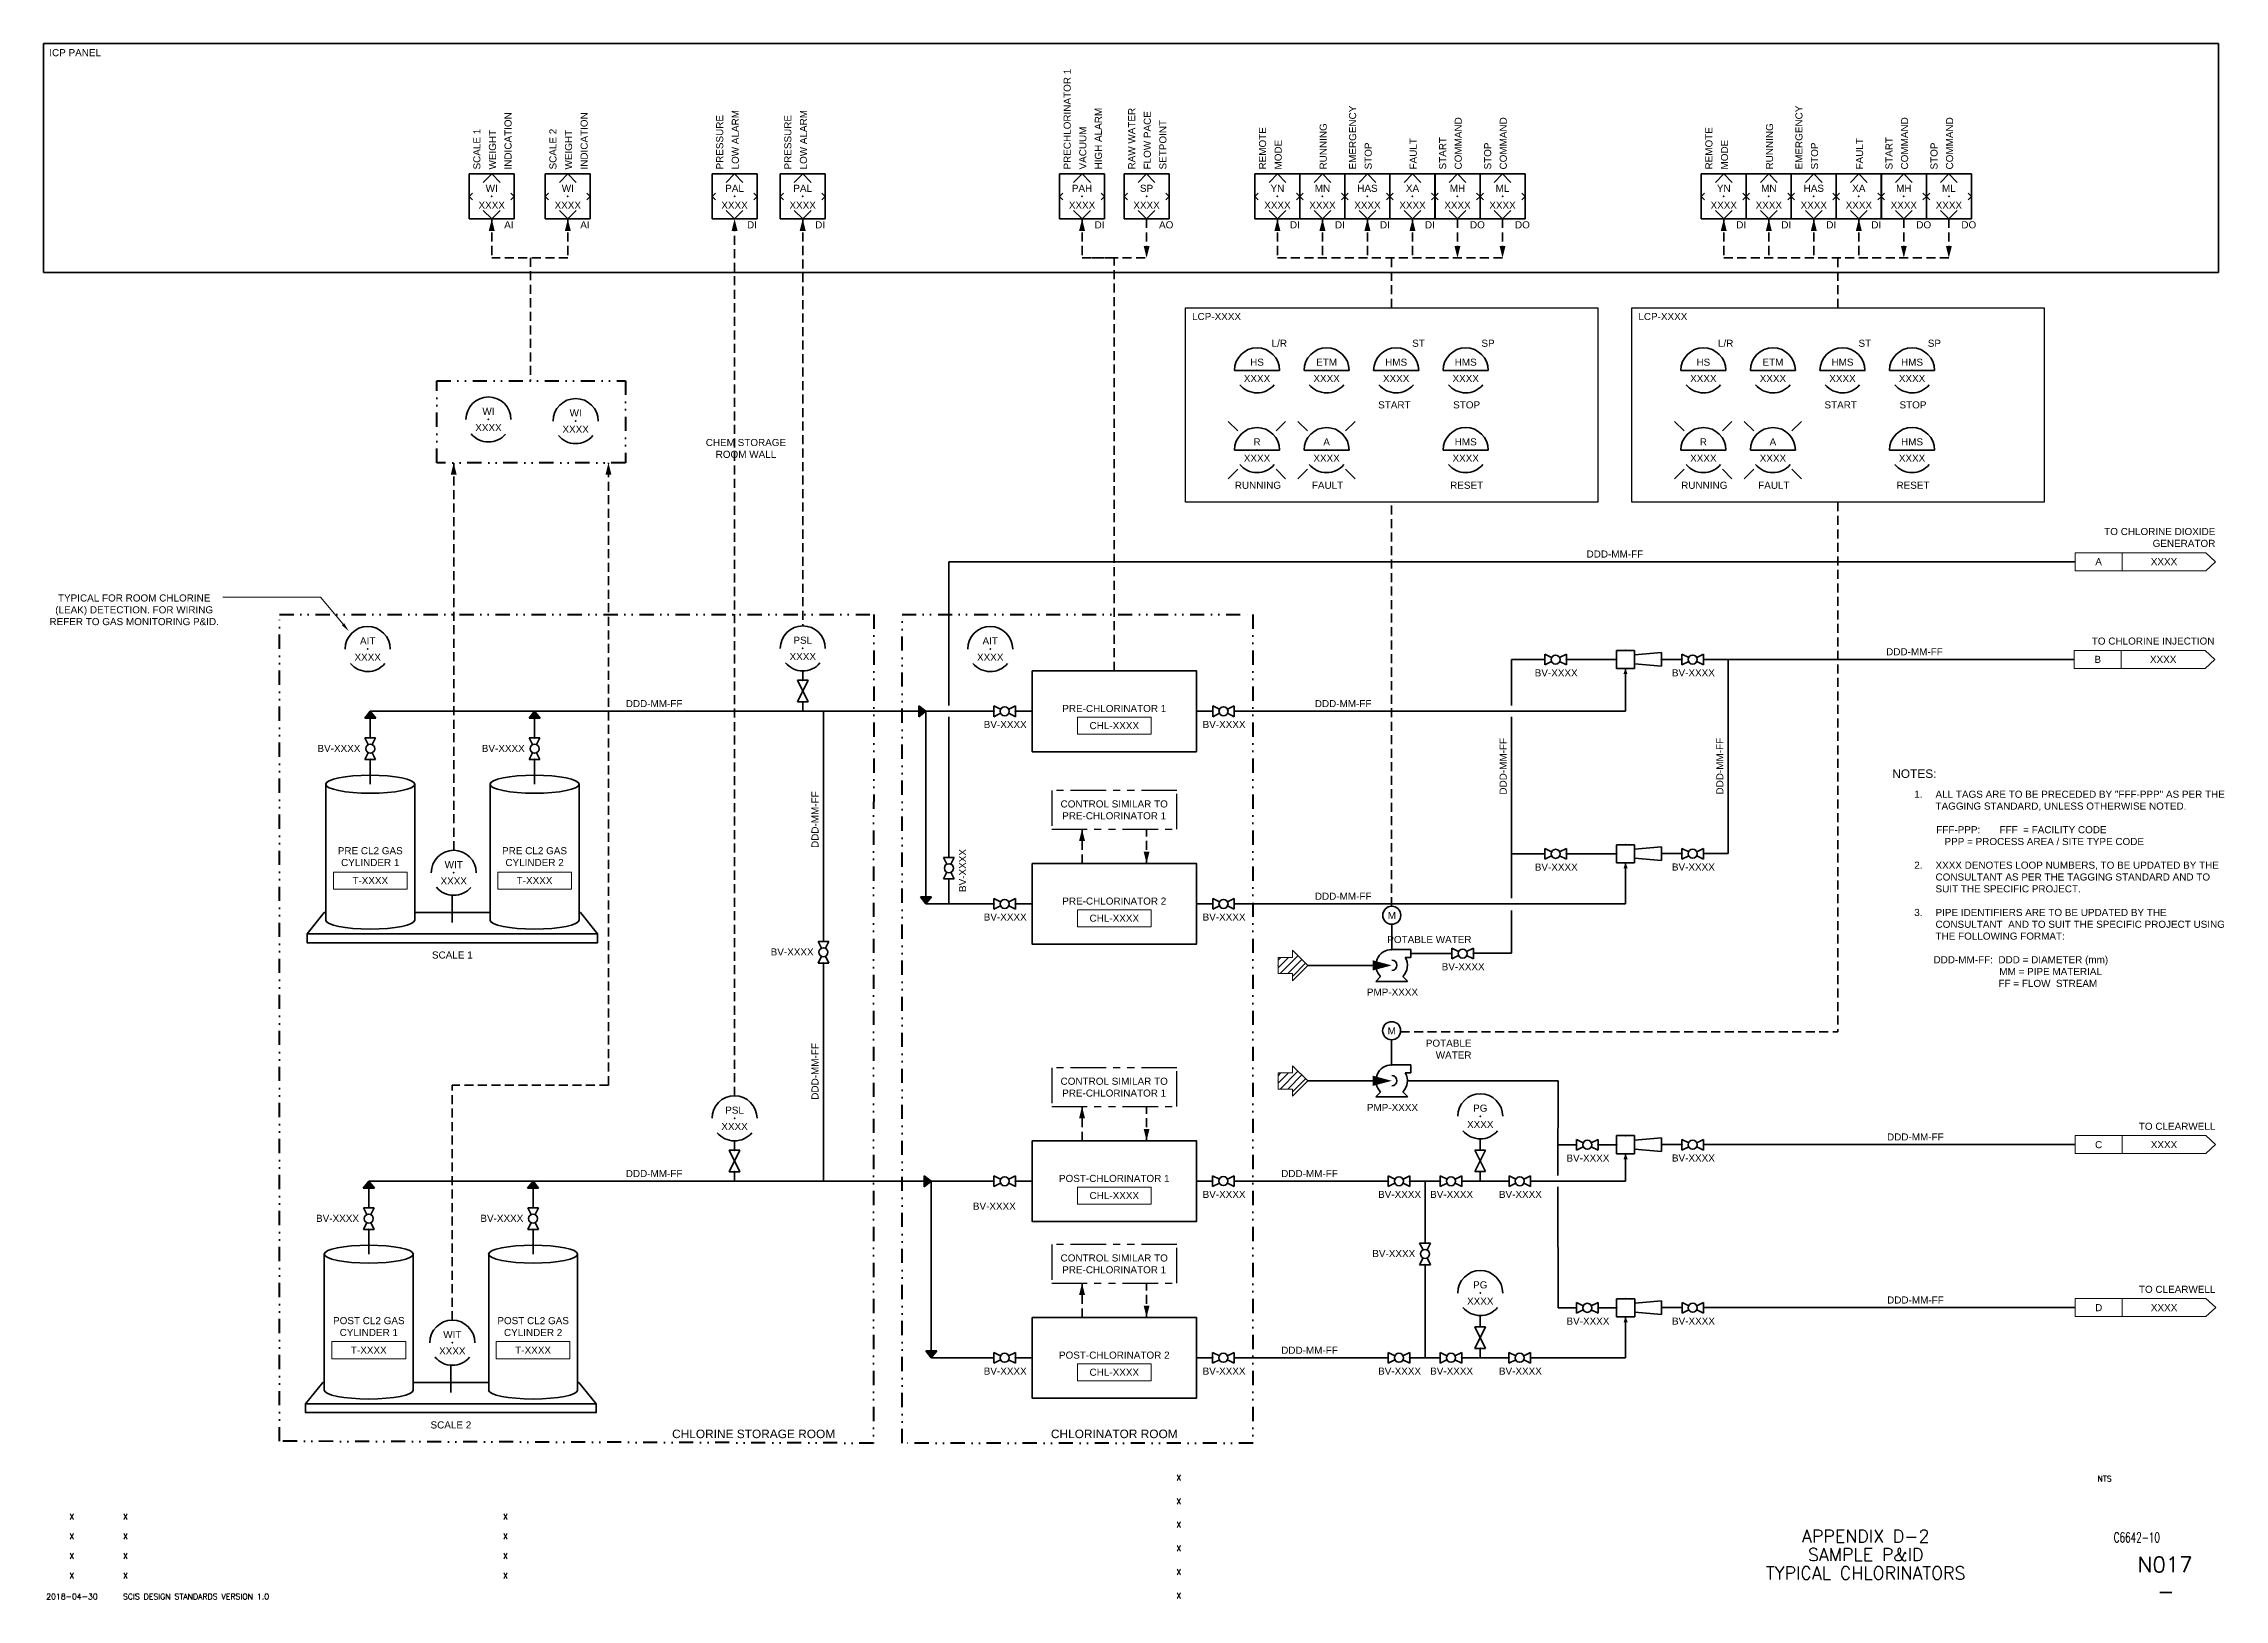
# Paper-space layout '07-Typical Chlorinators - A1 Sheet' of a CAD drawing. Extents: x 49 to 818, y 22 to 571.
import ezdxf
from ezdxf.enums import TextEntityAlignment as Align

# ---------------------------------------------------------------- set-up
doc = ezdxf.new("R2010")
doc.units = 0
for name, pattern in [('DIVIDE', [1.25, 0.5, -0.25, 0, -0.25, 0, -0.25]), ('HIDDEN2', [4.7625, 3.175, -1.5875]), ('PHANTOM2', [1.25, 0.625, -0.125, 0.125, -0.125, 0.125, -0.125])]:
    doc.linetypes.add(name, pattern=pattern)
doc.layers.add('BOR-A1', color=7, linetype='Continuous')
for name, color, linetype, lineweight in [('D-EQPM', 4, 'Continuous', 35), ('D-EQPM-EXIT', 252, 'Continuous', 35), ('D-MINOR', 4, 'Continuous', 35), ('D-VALV', 4, 'Continuous', 35), ('G-ANNO-SYMB', 1, 'Continuous', 13), ('N-ANNO-TEXT', 3, 'Continuous', 18), ('N-CONT-PANL', 3, 'Continuous', 25), ('N-DBOX', 5, 'DIVIDE', 50), ('N-INST', 4, 'Continuous', 35), ('N-SGNL-ELEC', 4, 'HIDDEN2', 35), ('N-VNDR', 3, 'PHANTOM2', 25)]:
    doc.layers.add(name, color=color, linetype=linetype, lineweight=lineweight)
doc.styles.add('_CGS_2-5_NOTES', font='arial.ttf', dxfattribs={"height": 2.5})
doc.styles.add('_CGS_2-5_SYMBOL', font='arial.ttf', dxfattribs={"height": 2.5})
doc.styles.add('STD2-0', font='simplex.shx', dxfattribs={"height": 2})
doc.styles.add('STD3-5', font='simplex.shx', dxfattribs={"height": 3.5})
doc.styles.add('STD4-5', font='simplex.shx', dxfattribs={"height": 4.5})
doc.styles.add('STD5-5', font='SIMPLEX')

psp = doc.layouts.new('07-Typical Chlorinators - A1 Sheet')

# ---------------------------------------------------------------- texts
at = {"layer": 'N-ANNO-TEXT', "color": 4, "style": '_CGS_2-5_NOTES'}
for s, p in [('CHL-XXXX', (426.59, 329.28)), ('T-XXXX', (164.18, 274.66)), ('T-XXXX', (222.13, 274.66)), ('CHL-XXXX', (426.59, 261.38)), ('CHL-XXXX', (426.59, 163.6)), ('T-XXXX', (163.68, 109.08)), ('T-XXXX', (221.63, 109.08)), ('CHL-XXXX', (426.59, 101.3))]:
    psp.add_text(s, height=2.5, dxfattribs=at).set_placement(p, align=Align.CENTER)
at = {"layer": 'N-ANNO-TEXT', "style": '_CGS_2-5_NOTES'}
for s, insert, char_height, width, attachment_point in [('ICP PANEL', (50.99, 569.04), 2.5, 103.4701, 1), ('LCP-XXXX', (454.01, 476.02), 2.5, 58.28, 1), ('LCP-XXXX', (611.41, 476.02), 2.5, 58.28, 1), ('DDD-MM-FF', (593.14, 392.27), 2.5, 42.0547, 1), ('DDD-MM-FF', (698.8, 357.82), 2.5, 42.0547, 1), ('BV-XXXX', (582.43, 350.37), 2.5, 42.0547, 2), ('BV-XXXX', (630.81, 350.4), 2.5, 42.0547, 2), ('DDD-MM-FF', (254.3, 339.53), 2.5, 42.0547, 1), ('DDD-MM-FF', (497.3, 339.53), 2.5, 42.0547, 1), ('BV-XXXX', (388.12, 332.18), 2.5, 42.0547, 2), ('PRE-CHLORINATOR 1', (426.58, 335.28), 2.5, 47.9013, 8), ('BV-XXXX', (465.3, 332.18), 2.5, 42.0547, 2), ('BV-XXXX', (153.14, 323.74), 2.5, 42.0547, 2), ('BV-XXXX', (211.1, 323.74), 2.5, 42.0547, 2), ('NOTES:', (700.95, 315.08), 3, 58.28, 1), ('CONTROL SIMILAR TO PRE-CHLORINATOR 1', (426.55, 304.16), 2.5, 42.8168, 2), ('\\pi-7.5,l7.5,t7.5;1.^IALL TAGS ARE TO BE PRECEDED BY "FFF-PPP" AS PER THE TAGGING STANDARD, UNLESS OTHERWISE NOTED.\\P\\pi0,l0,tz;\\P        FFF-PPP:       FFF  = FACILITY CODE^I^I^I^I^I                     PPP = PROCESS AREA / SITE TYPE CODE \\P\\P\\pi-7.5,l7.5,t7.5;2.^IXXXX DENOTES LOOP NUMBERS, TO BE UPDATED BY THE CONSULTANT AS PER THE TAGGING STANDARD AND TO SUIT THE SPECIFIC PROJECT.\\P\\pi0,l0,tz;\\P\\pi-7.5,l7.5,t7.5;3.^IPIPE IDENTIFIERS ARE TO BE UPDATED BY THE CONSULTANT  AND TO SUIT THE SPECIFIC PROJECT USING THE FOLLOWING FORMAT:\\P\\pi0,l0,tz;\\P       DDD-MM-FF:  DDD = DIAMETER (mm)\\P^I^I^IMM = PIPE MATERIAL\\P^I^I          FF = FLOW  STREAM  ', (708.71, 307.58), 2.5, 109.7185, 1), ('BV-XXXX', (582.45, 281.89), 2.5, 42.0547, 2), ('BV-XXXX', (630.81, 281.92), 2.5, 42.0547, 2), ('PRE-CHLORINATOR 2', (426.58, 267.38), 2.5, 47.9013, 8), ('DDD-MM-FF', (497.32, 271.62), 2.5, 42.0547, 1), ('BV-XXXX', (388.12, 264.28), 2.5, 42.0547, 2), ('BV-XXXX', (465.3, 264.28), 2.5, 42.0547, 2), ('SCALE 1', (193.13, 249.63), 2.5, 31.3759, 5), ('BV-XXXX', (312.98, 251.98), 2.5, 42.0547, 2), ('BV-XXXX', (549.63, 246.76), 2.5, 42.0547, 2), ('PMP-XXXX', (524.69, 237.82), 2.5, 42.0547, 2), ('CONTROL SIMILAR TO PRE-CHLORINATOR 1', (426.55, 206.39), 2.5, 42.8168, 2), ('PMP-XXXX', (524.69, 197.13), 2.5, 42.0547, 2), ('DDD-MM-FF', (699.11, 186.75), 2.5, 42.0547, 1), ('BV-XXXX', (593.63, 179.3), 2.5, 42.0547, 2), ('BV-XXXX', (630.81, 179.32), 2.5, 42.0547, 2), ('DDD-MM-FF', (254.3, 173.85), 2.5, 42.0547, 1), ('POST-CHLORINATOR 1', (426.58, 169.6), 2.5, 47.9013, 8), ('DDD-MM-FF', (485.45, 173.85), 2.5, 42.0547, 1), ('BV-XXXX', (384.28, 162.34), 2.5, 42.0547, 2), ('BV-XXXX', (465.3, 166.5), 2.5, 42.0547, 2), ('BV-XXXX', (527.2, 166.5), 2.5, 42.0547, 2), ('BV-XXXX', (545.55, 166.5), 2.5, 42.0547, 2), ('BV-XXXX', (569.8, 166.5), 2.5, 42.0547, 2), ('BV-XXXX', (152.64, 158.06), 2.5, 42.0547, 2), ('BV-XXXX', (210.6, 158.06), 2.5, 42.0547, 2), ('CONTROL SIMILAR TO PRE-CHLORINATOR 1', (426.55, 144.09), 2.5, 42.8168, 2), ('BV-XXXX', (525.14, 145.63), 2.5, 42.0547, 2), ('DDD-MM-FF', (699.14, 129.27), 2.5, 42.0547, 1), ('BV-XXXX', (593.63, 121.82), 2.5, 42.0547, 2), ('BV-XXXX', (630.84, 121.84), 2.5, 42.0547, 2), ('POST-CHLORINATOR 2', (426.58, 107.3), 2.5, 47.9013, 8), ('DDD-MM-FF', (485.45, 111.55), 2.5, 42.0547, 1), ('BV-XXXX', (388.12, 104.2), 2.5, 42.0547, 2), ('BV-XXXX', (465.3, 104.2), 2.5, 42.0547, 2), ('BV-XXXX', (527.2, 104.2), 2.5, 42.0547, 2), ('BV-XXXX', (545.55, 104.2), 2.5, 42.0547, 2), ('BV-XXXX', (569.8, 104.2), 2.5, 42.0547, 2), ('SCALE 2', (192.63, 83.95), 2.5, 31.3759, 5)]:
    psp.add_mtext(s, dxfattribs=dict(at, insert=insert, char_height=char_height, width=width, attachment_point=attachment_point))
at = {"layer": 'N-ANNO-TEXT', "char_height": 2.5, "attachment_point": 5, "line_spacing_factor": 0.9, "style": '_CGS_2-5_NOTES'}
for s, insert in [('L/R\\P ', (484.79, 463.44)), ('ST\\P ', (533.86, 463.44)), ('SP\\P ', (558.39, 463.44)), ('L/R\\P ', (642.2, 463.44)), ('ST\\P ', (691.27, 463.44)), ('SP\\P ', (715.8, 463.44)), ('START\\P ', (525.37, 441.72)), ('STOP\\P ', (550.85, 441.72)), ('START\\P ', (682.77, 441.72)), ('STOP\\P ', (708.26, 441.72)), ('RUNNING ', (477.25, 415.25)), ('FAULT', (501.79, 415.25)), ('RESET ', (550.85, 415.25)), ('RUNNING ', (634.66, 415.25)), ('FAULT', (659.19, 415.25)), ('RESET ', (708.26, 415.25))]:
    psp.add_mtext(s, dxfattribs=dict(at, insert=insert))
at = {"layer": 'N-ANNO-TEXT', "ltscale": 0.75, "style": '_CGS_2-5_NOTES'}
for s, insert, char_height, width, attachment_point in [('CHEM STORAGE\\PROOM WALL', (296.68, 424.89), 2.5, 79.6106, 8), ('TO CHLORINE DIOXIDE\\PGENERATOR', (814.89, 393.5), 2.5, 41.5419, 9), ('TYPICAL FOR ROOM CHLORINE\\P(LEAK) DETECTION. FOR WIRING REFER TO GAS MONITORING P&ID.', (80.93, 365.91), 2.5, 59.6501, 8), ('TO CHLORINE INJECTION', (814.58, 359.05), 2.5, 58.618, 9), ('TO CLEARWELL', (814.89, 187.98), 2.5, 58.618, 9), ('TO CLEARWELL', (814.92, 130.5), 2.5, 58.618, 9), ('CHLORINE STORAGE ROOM', (299.39, 79.27), 3, 79.6106, 8), ('CHLORINATOR ROOM', (426.59, 79.27), 3, 66.2321, 8)]:
    psp.add_mtext(s, dxfattribs=dict(at, insert=insert, char_height=char_height, width=width, attachment_point=attachment_point))
at = {"layer": 'N-ANNO-TEXT', "char_height": 2.5, "width": 42.0547, "rotation": 90, "style": '_CGS_2-5_NOTES'}
for s, insert, attachment_point in [('DDD-MM-FF', (562.45, 326.18), 3), ('DDD-MM-FF', (638.88, 326.21), 3), ('DDD-MM-FF', (319.78, 307.36), 3), ('BV-XXXX', (371.83, 279.43), 2), ('DDD-MM-FF', (319.78, 218.6), 3)]:
    psp.add_mtext(s, dxfattribs=dict(at, insert=insert, attachment_point=attachment_point))
at = {"layer": 'N-ANNO-TEXT', "ltscale": 20, "char_height": 2.5, "style": '_CGS_2-5_NOTES'}
for s, insert, width, attachment_point in [('PRE CL2 GAS\\PCYLINDER 1', (164.18, 284.32), 31.3759, 5), ('PRE CL2 GAS\\PCYLINDER 2', (222.13, 284.32), 31.3759, 5), ('POTABLE WATER', (552.56, 253.83), 68.4474, 9), ('POTABLE\\PWATER', (552.56, 213.14), 68.4474, 9), ('POST CL2 GAS\\PCYLINDER 1', (163.68, 118.64), 31.3759, 5), ('POST CL2 GAS\\PCYLINDER 2', (221.63, 118.64), 31.3759, 5)]:
    psp.add_mtext(s, dxfattribs=dict(at, insert=insert, width=width, attachment_point=attachment_point))

# ---------------------------------------------------------------- blocks, each defined once
blk = doc.blocks.new('CGS A1 TITLE ATT')
at = {"layer": 'BOR-A1', "color": 1}
for tag, p, height, style in [('DATE', (448.47, 64.4), 2, 'STD2-0'), ('DRAWN', (448.47, 56.08), 2, 'STD2-0'), ('DESIGNER', (448.47, 47.76), 2, 'STD2-0'), ('CHECKED', (448.47, 39.44), 2, 'STD2-0'), ('FILE', (783.85, 42.55), 3.5, 'STD3-5'), ('ENGINEER', (448.47, 31.12), 2, 'STD2-0'), ('AD909', (787.49, 32), 5.5, 'STD5-5'), ('APPROVED', (448.47, 22.72), 2, 'STD2-0')]:
    blk.add_attdef(tag, p, '', height=height, dxfattribs=dict(at, style=style))
at = {"layer": 'BOR-A1', "color": 1, "style": 'STD2-0', "flags": 4}
blk.add_attdef('SCALE', (773.37, 64), '', height=2, dxfattribs=at)
at = {"layer": 'BOR-A1', "color": 1, "style": 'STD4-5'}
for tag, p in [('TITLE-1', (691.59, 44.75)), ('TITLE-2', (691.59, 38.25)), ('TITLE-3', (691.59, 31.75)), ('TITLE-4', (691.59, 25.25))]:
    blk.add_attdef(tag, text='', height=4.5, dxfattribs=at).set_placement(p, align=Align.MIDDLE_CENTER)
at = {"layer": 'BOR-A1', "color": 1, "style": 'STD5-5'}
blk.add_attdef('999', text='', height=5.5, dxfattribs=at).set_placement((800.49, 22.5), align=Align.RIGHT)
blk = doc.blocks.new('_N_INST_FIELD_OP ACCESS')
for start, end in [(0, 180), (219.69949, 319.76065)]:
    blk.add_arc((0, 0), 7.94, start, end)
blk.add_point((0, 0))
at = {"style": '_CGS_2-5_SYMBOL'}
blk.add_attdef('ABB', (4.41, 8.76), '', height=2.5, dxfattribs=at)
for tag, p in [('TAG', (0, 1.63)), ('NO', (0, -4.12))]:
    blk.add_attdef(tag, text='', height=2.5, dxfattribs=at).set_placement(p, align=Align.CENTER)
blk = doc.blocks.new('REFa')
for p, q in [((29.5148, 3.175), (0, 3.175)), ((0, -3.175), (0, 3.175)), ((32.9692, 0), (29.5148, 3.175)), ((29.5148, -3.175), (32.9692, 0)), ((0, -3.175), (29.5148, -3.175))]:
    blk.add_line(p, q)
at = {"style": '_CGS_2-5_SYMBOL'}
blk.add_attdef('A', text='', height=2.5, dxfattribs=at).set_placement((14.7574, 0), align=Align.MIDDLE_CENTER)
blk = doc.blocks.new('REFb')
for p, q in [((0, 3.175), (0, -3.175)), ((0, 3.175), (16.6116, 3.175)), ((16.6116, -3.175), (16.6116, 3.175)), ((16.6116, -3.175), (0, -3.175))]:
    blk.add_line(p, q)
at = {"style": '_CGS_2-5_SYMBOL'}
blk.add_attdef('A', text='', height=2.5, dxfattribs=at).set_placement((8.3058, 0), align=Align.MIDDLE_CENTER)
blk = doc.blocks.new('_D_EJECTOR')
for p, q in [((0, 3.175), (0, -3.175)), ((0, 3.175), (6.3754, 3.175)), ((6.3754, 3.175), (6.3754, 1.6002)), ((6.3754, 1.6002), (15.875, 2.4384)), ((6.3754, 1.6002), (6.3754, -1.5748)), ((15.875, -2.3876), (15.875, 2.4384)), ((0, -3.175), (6.3754, -3.175)), ((3.1877, -3.175), (3.1877, -6.841)), ((6.3754, -3.175), (6.3754, -1.5748)), ((6.3754, -1.5748), (15.875, -2.3876))]:
    blk.add_line(p, q)
blk.add_lwpolyline([(3.1877, -3.175, 0, 1.5, 0), (3.1877, -5.175, 0, 0, 0)], format="xyseb")
for p in [(0, 0), (3.2004, 3.175), (15.875, 0.0254)]:
    blk.add_point(p)
blk = doc.blocks.new('_D_VALVE_BALL - NORMALLY OPEN')
for p, q in [((2.39, 0.71), (0, 1.9)), ((0, 1.9), (0, -1.9)), ((5.23, 0.71), (7.62, 1.9)), ((7.62, 1.9), (7.62, -1.9)), ((0, -1.9), (2.39, -0.71)), ((7.62, -1.9), (5.23, -0.71))]:
    blk.add_line(p, q)
blk.add_circle((3.81, 0), 1.59)
for p in [(0, 0), (7.62, 0)]:
    blk.add_point(p)
blk = doc.blocks.new('_D_VALVE_GATE')
for p, q in [((7.62, -1.905), (0, 1.905)), ((0, 1.905), (0, -1.905)), ((0, -1.905), (7.62, 1.905)), ((7.62, 1.905), (7.62, -1.905))]:
    blk.add_line(p, q)
for p in [(0, 0), (3.81, 0), (7.62, 0)]:
    blk.add_point(p)
blk = doc.blocks.new('_N_PLC_FIELD_OP ACCESS')
for p, q in [((-7.94, 15.87), (7.94, 15.87)), ((-7.94, 0), (-7.94, 15.87)), ((0, 15.87), (-2.96, 12.91)), ((2.96, 12.91), (0, 15.87)), ((7.94, 0), (7.94, 15.87)), ((-6.76, 9.11), (-7.94, 7.94)), ((-7.94, 7.94), (-6.76, 6.76)), ((7.94, 7.94), (6.76, 9.11)), ((6.76, 6.76), (7.94, 7.94)), ((7.94, 0), (-7.94, 0)), ((-2.96, 2.96), (0, 0)), ((0, 0), (2.96, 2.96))]:
    blk.add_line(p, q)
blk.add_point((0, 7.94))
at = {"style": '_CGS_2-5_SYMBOL'}
for tag, p in [('DESCRIPTION1', (-3.99, 16.48)), ('DESCRIPTION2', (1.51, 16.48)), ('DESCRIPTION3', (7.01, 16.48))]:
    blk.add_attdef(tag, p, '', height=2.5, rotation=90, dxfattribs=at)
for tag, p in [('TAG', (0, 9.57)), ('NO', (0, 3.62))]:
    blk.add_attdef(tag, text='', height=2.5, dxfattribs=at).set_placement(p, align=Align.CENTER)
blk.add_attdef('ABB', (4.41, -3.31), '', height=2.5, dxfattribs=at)
blk = doc.blocks.new('_D_PUMP_CENTRIFUGAL')
for p, q in [((13.39, 5.59), (6.71, 5.59)), ((13.39, 2.82), (11.43, 2.82)), ((13.39, 2.82), (13.39, 5.59)), ((2.77, -3.96), (1.07, -5.64)), ((1.07, -5.64), (12.24, -5.64)), ((12.34, -5.64), (10.57, -3.89))]:
    blk.add_line(p, q)
for centre, radius, start, end in [((6.65, 0.03), 5.56, 89.38724, 225.64861), ((6.71, 0.05), 1.81, 270.00004, 90.00004), ((6.65, 0.03), 5.56, 315.00001, 30.01244)]:
    blk.add_arc(centre, radius, start, end)
blk.add_point((13.39, 4.19))
at = {"extrusion": (0, 0, -1)}
blk.add_solid([(-6.68, 0), (0, 1.8), (0, -1.78)], dxfattribs=at)
at = {"style": '_CGS_2-5_SYMBOL'}
blk.add_attdef('XX', text='', height=2.5, dxfattribs=at).set_placement((13.71, -5.8), align=Align.TOP_LEFT)
blk = doc.blocks.new('_N_INST_PANEL_OP ACCESS')
blk.add_line((-7.95, 0), (7.95, 0))
for start, end in [(0, 180), (219.69949, 319.76065)]:
    blk.add_arc((0, 0), 7.94, start, end)
at = {"ltscale": 0.0508}
blk.add_point((0, 0), dxfattribs=at)
at = {"style": '_CGS_2-5_SYMBOL'}
blk.add_attdef('ABB', (4.41, 8.76), '', height=2.5, dxfattribs=at)
for tag, p in [('TAG', (0, 1.63)), ('NO', (0, -4.12))]:
    blk.add_attdef(tag, text='', height=2.5, dxfattribs=at).set_placement(p, align=Align.CENTER)
blk = doc.blocks.new('_N_LIGHT_PANEL')
for p, q in [((-10.12, 10.08), (-6.74, 6.73)), ((10.1, 10.08), (6.72, 6.73)), ((-7.95, 0), (7.95, 0)), ((-10.12, -10.11), (-6.74, -6.76)), ((10.1, -10.11), (6.72, -6.76))]:
    blk.add_line(p, q)
for start, end in [(0, 180), (219.69949, 319.76065)]:
    blk.add_arc((0, 0), 7.94, start, end)
blk.add_point((0, 0))
at = {"style": '_CGS_2-5_SYMBOL'}
for tag, p in [('TAG', (0, 1.63)), ('NO', (0, -4.12))]:
    blk.add_attdef(tag, text='', height=2.5, dxfattribs=at).set_placement(p, align=Align.CENTER)
blk.add_attdef('ABB', (7.41, 4.76), '', height=2.5, dxfattribs=at)
blk = doc.blocks.new('_D_ACTUATOR_ELECTRIC MOTOR')
at = {"flags": 128}
blk.add_lwpolyline([(0, 0), (0, 8.89)], dxfattribs=at)
blk.add_circle((0, 12.08), 3.18)
blk.add_point((0, 0))
at = {"style": '_CGS_2-5_SYMBOL'}
blk.add_text('M', height=2.5, dxfattribs=at).set_placement((0.02, 12.04), align=Align.MIDDLE_CENTER)
blk.add_attdef('XXX', text='', height=2.5, dxfattribs=at).set_placement((0.74, 8.07), align=Align.TOP_LEFT)
blk = doc.blocks.new('CGS A1 REV ATT')
at = {"layer": 'BOR-A1', "color": 1, "style": 'STD2-0'}
for tag, p in [('R5-DATE', (58.99, 50.62)), ('R5-BY', (211.87, 50.62)), ('R4-DATE', (58.99, 43.7)), ('R3-DATE', (58.99, 36.78)), ('R4-BY', (211.87, 43.7)), ('R3-BY', (211.87, 36.78)), ('R2-DATE', (58.99, 29.86)), ('R2-BY', (211.87, 29.86)), ('R1-DATE', (58.99, 22.46)), ('R1-BY', (211.87, 22.46))]:
    blk.add_attdef(tag, text='', height=2, dxfattribs=at).set_placement(p, align=Align.CENTER)
for tag, p in [('R5-DESC', (76.99, 50.62)), ('R4-DESC', (76.99, 43.7)), ('R3-DESC', (76.99, 36.78)), ('R2-DESC', (76.99, 29.86)), ('R1-DESC', (76.99, 22.46))]:
    blk.add_attdef(tag, p, '', height=2, dxfattribs=at)

# ---------------------------------------------------------------- linework, layer by layer
at = {"layer": 'D-EQPM'}
for p, q in [((141.38, 91.44), (147.46, 98.91)), ((179.37, 98.91), (205.95, 98.91)), ((243.88, 91.44), (237.79, 98.91))]:
    psp.add_line(p, q, dxfattribs=at)
for points in [[(397.67, 349.84), (455.52, 349.84), (455.52, 321.32), (397.67, 321.32)], [(397.67, 281.94), (455.52, 281.94), (455.52, 253.42), (397.67, 253.42)], [(397.67, 184.16), (455.52, 184.16), (455.52, 155.64), (397.67, 155.64)], [(397.67, 121.86), (455.52, 121.86), (455.52, 93.35), (397.67, 93.35)], [(141.38, 91.44), (243.88, 91.44), (243.88, 88.31), (141.38, 88.31)]]:
    psp.add_lwpolyline(points, close=True, dxfattribs=at)
at = {"layer": 'D-EQPM-EXIT'}
for p, q in [((141.88, 257.12), (147.96, 264.59)), ((147.96, 264.59), (148.49, 264.59)), ((549.16, 169.9), (565.79, 169.9)), ((147.46, 98.91), (147.99, 98.91)), ((237.79, 98.91), (237.26, 98.91))]:
    psp.add_line(p, q, dxfattribs=at)
at = {"layer": 'D-MINOR'}
for p, q in [((368.24, 388.24), (765.42, 388.32)), ((368.24, 375.94), (368.24, 388.24)), ((368.24, 337.58), (368.24, 375.94)), ((566.69, 337.58), (566.69, 353.85)), ((578.42, 353.85), (566.69, 353.85)), ((586.04, 353.85), (603.68, 353.85)), ((626.77, 353.88), (619.56, 353.88)), ((634.39, 353.88), (765.11, 353.88)), ((643.11, 285.4), (643.11, 353.88)), ((316.74, 346.51), (316.75, 349.81)), ((606.87, 335.58), (606.87, 347.01)), ((164.18, 326.2), (164.18, 335.58)), ((164.18, 335.58), (346.82, 335.58)), ((222.13, 326.2), (222.13, 335.58)), ((324.02, 335.58), (324.02, 254.44)), ((346.82, 335.58), (384.11, 335.58)), ((360.16, 270.16), (360.16, 335.58)), ((368.24, 284.07), (368.24, 333.58)), ((391.73, 335.58), (397.67, 335.58)), ((455.52, 335.58), (459.54, 335.58)), ((459.54, 335.58), (461.29, 335.58)), ((459.54, 335.58), (461.29, 335.58)), ((459.54, 335.58), (461.29, 335.58)), ((468.91, 335.58), (606.87, 335.58)), ((566.69, 269.68), (566.69, 333.58)), ((164.18, 309.85), (164.18, 318.58)), ((222.13, 309.85), (222.13, 318.58)), ((578.44, 285.37), (566.69, 285.37)), ((586.06, 285.37), (603.71, 285.37)), ((626.8, 285.4), (619.59, 285.4)), ((634.42, 285.4), (643.11, 285.4)), ((606.9, 267.68), (606.9, 278.53)), ((368.24, 267.68), (368.24, 276.45)), ((384.11, 267.68), (360.16, 267.68)), ((397.67, 267.68), (391.73, 267.68)), ((455.52, 267.68), (459.54, 267.68)), ((459.54, 267.68), (461.29, 267.68)), ((459.54, 267.68), (461.29, 267.68)), ((459.54, 267.68), (461.29, 267.68)), ((468.91, 267.68), (606.9, 267.68)), ((566.68, 250.25), (566.69, 265.37)), ((324.02, 246.82), (324.02, 169.9)), ((553.24, 250.24), (566.68, 250.25)), ((494.85, 245.96), (517.24, 245.96)), ((494.85, 205.27), (518.85, 205.3)), ((529.96, 205.27), (583.07, 205.27)), ((583.05, 171.9), (583.07, 205.27)), ((555.66, 180.89), (555.67, 184.83)), ((292.67, 180.83), (292.68, 184.14)), ((589.62, 182.78), (583.06, 182.78)), ((603.71, 182.78), (597.24, 182.78)), ((626.8, 182.8), (619.59, 182.8)), ((634.42, 182.8), (765.42, 182.8)), ((163.68, 169.9), (346.82, 169.9)), ((163.68, 160.52), (163.68, 169.9)), ((221.63, 160.52), (221.63, 169.9)), ((292.64, 169.9), (292.65, 173.21)), ((346.82, 169.9), (384.11, 169.9)), ((362.02, 107.6), (362.02, 169.9)), ((391.73, 169.9), (397.67, 169.9)), ((455.52, 169.9), (459.54, 169.9)), ((459.54, 169.9), (461.29, 169.9)), ((459.54, 169.9), (461.29, 169.9)), ((468.91, 169.9), (523.19, 169.9)), ((530.81, 169.9), (541.54, 169.9)), ((536.17, 169.9), (536.17, 148.09)), ((549.16, 169.9), (565.79, 169.9)), ((555.62, 169.9), (555.63, 173.27)), ((573.41, 169.9), (606.9, 169.9)), ((606.9, 169.9), (606.9, 175.93)), ((583.07, 125.3), (583.06, 167.9)), ((163.68, 144.18), (163.68, 152.9)), ((221.63, 144.18), (221.63, 152.9)), ((536.17, 140.47), (536.17, 107.6)), ((589.62, 125.3), (583.07, 125.3)), ((597.24, 125.3), (603.74, 125.3)), ((626.83, 125.32), (619.61, 125.32)), ((634.45, 125.32), (765.45, 125.32)), ((555.66, 118.59), (555.67, 122.54)), ((606.93, 107.6), (606.93, 118.46)), ((555.62, 107.6), (555.63, 110.97)), ((384.11, 107.6), (362.02, 107.6)), ((397.67, 107.6), (391.73, 107.6)), ((455.52, 107.6), (459.54, 107.6)), ((459.54, 107.6), (461.29, 107.6)), ((468.91, 107.6), (523.19, 107.6)), ((530.81, 107.6), (541.54, 107.6)), ((549.16, 107.6), (565.79, 107.6)), ((573.41, 107.6), (606.93, 107.6))]:
    psp.add_line(p, q, dxfattribs=at)
at = {"layer": 'D-MINOR', "ltscale": 10}
for p, q in [((316.73, 338.89), (316.73, 335.58)), ((531.14, 250.17), (545.62, 250.17))]:
    psp.add_line(p, q, dxfattribs=at)
at = {"layer": 'D-MINOR', "ltscale": 0.001}
for p, q in [((162.23, 333.1), (164.18, 335.58)), ((166.13, 333.1), (162.23, 333.1)), ((164.18, 335.58), (166.13, 333.1)), ((220.18, 333.1), (222.13, 335.58)), ((224.08, 333.1), (220.18, 333.1)), ((222.13, 335.58), (224.08, 333.1)), ((357.68, 333.63), (357.68, 337.53)), ((357.68, 337.53), (360.16, 335.58)), ((360.16, 335.58), (357.68, 333.63)), ((358.22, 270.16), (362.11, 270.16)), ((360.16, 267.68), (358.22, 270.16)), ((362.11, 270.16), (360.16, 267.68)), ((161.73, 167.42), (163.68, 169.9)), ((163.68, 169.9), (165.63, 167.42)), ((219.69, 167.42), (221.63, 169.9)), ((221.63, 169.9), (223.58, 167.42)), ((359.54, 167.95), (359.54, 171.85)), ((359.54, 171.85), (362.02, 169.9)), ((362.02, 169.9), (359.54, 167.95)), ((165.63, 167.42), (161.73, 167.42)), ((223.58, 167.42), (219.69, 167.42)), ((360.07, 110.08), (363.97, 110.08)), ((362.02, 107.6), (360.07, 110.08)), ((363.97, 110.08), (362.02, 107.6))]:
    psp.add_line(p, q, dxfattribs=at)
at = {"layer": 'D-MINOR', "ltscale": 0.1, "extrusion": (0, 0, -1)}
for points in [[(-166.13, 333.1), (-162.23, 333.1), (-164.18, 335.58)], [(-224.08, 333.1), (-220.18, 333.1), (-222.13, 335.58)], [(-357.68, 333.63), (-357.68, 337.53), (-360.16, 335.58)], [(-358.22, 270.16), (-362.11, 270.16), (-360.16, 267.68)], [(-165.63, 167.42), (-161.73, 167.42), (-163.68, 169.9)], [(-223.58, 167.42), (-219.69, 167.42), (-221.63, 169.9)], [(-359.54, 167.95), (-359.54, 171.85), (-362.02, 169.9)], [(-360.07, 110.08), (-363.97, 110.08), (-362.02, 107.6)]]:
    psp.add_solid(points, dxfattribs=at)
at = {"layer": 'G-ANNO-SYMB', "ltscale": 0.0508}
for p, q in [((484.33, 247.79), (485.35, 248.81)), ((484.33, 245.1), (488.04, 248.81)), ((485.04, 243.09), (491.37, 249.39)), ((487.73, 243.09), (492.71, 248.07)), ((489.41, 242.08), (494.06, 246.72)), ((484.33, 207.1), (485.35, 208.12)), ((484.33, 204.41), (488.04, 208.12)), ((485.04, 202.4), (491.37, 208.7)), ((487.73, 202.4), (492.71, 207.38)), ((489.41, 201.39), (494.06, 206.04))]:
    psp.add_line(p, q, dxfattribs=at)
at = {"layer": 'G-ANNO-SYMB', "ltscale": 0.0508, "flags": 128}
for points in [[(494.85, 245.96), (489.41, 251.3), (489.41, 248.78), (484.33, 248.78), (484.33, 243.09), (489.41, 243.09), (489.41, 240.53)], [(494.85, 205.27), (489.41, 210.61), (489.41, 208.09), (484.33, 208.09), (484.33, 202.4), (489.41, 202.4), (489.41, 199.84)]]:
    psp.add_lwpolyline(points, close=True, dxfattribs=at)
at = {"layer": 'G-ANNO-SYMB', "ltscale": 0.0508}
for p in [(484.33, 245.94), (494.85, 245.96), (484.33, 205.25), (494.85, 205.27)]:
    psp.add_point(p, dxfattribs=at)
at = {"layer": 'N-ANNO-TEXT', "ltscale": 0.75, "flags": 128}
psp.add_lwpolyline([(112.16, 375.83), (146.62, 375.83), (154.58, 366.28)], dxfattribs=at)
at = {"layer": 'N-ANNO-TEXT', "color": 4}
for points in [[(439.59, 327.52), (413.59, 327.52), (413.59, 333.52), (439.59, 333.52)], [(177.18, 272.91), (151.18, 272.91), (151.18, 278.91), (177.18, 278.91)], [(235.13, 272.91), (209.13, 272.91), (209.13, 278.91), (235.13, 278.91)], [(439.59, 259.62), (413.59, 259.62), (413.59, 265.62), (439.59, 265.62)], [(439.59, 161.85), (413.59, 161.85), (413.59, 167.85), (439.59, 167.85)], [(176.68, 107.33), (150.68, 107.33), (150.68, 113.33), (176.68, 113.33)], [(234.63, 107.33), (208.63, 107.33), (208.63, 113.33), (234.63, 113.33)], [(439.59, 99.55), (413.59, 99.55), (413.59, 105.55), (439.59, 105.55)]]:
    psp.add_lwpolyline(points, close=True, dxfattribs=at)
at = {"layer": 'N-ANNO-TEXT', "ltscale": 0.75}
psp.add_solid([(155.01, 366.64), (156.61, 363.84), (154.15, 365.92)], dxfattribs=at)
at = {"layer": 'N-CONT-PANL'}
for points in [[(451.74, 477.83), (597.07, 477.83), (597.07, 409.25), (451.74, 409.25)], [(609.14, 477.83), (754.48, 477.83), (754.48, 409.25), (609.14, 409.25)]]:
    psp.add_lwpolyline(points, close=True, dxfattribs=at)
at = {"layer": 'N-DBOX', "ltscale": 10}
for points in [[(187.63, 452.11), (254.19, 452.11), (254.19, 423.18), (187.63, 423.18)], [(132.18, 369.7), (341.76, 369.7), (341.61, 77.56), (132.18, 78.23)], [(475.47, 77.56), (351.72, 77.56), (351.72, 369.7), (475.47, 369.7)]]:
    psp.add_lwpolyline(points, close=True, dxfattribs=at)
at = {"layer": 'N-INST'}
for p, q in [((193.12, 270.7), (193.13, 261.09)), ((179.87, 264.59), (206.45, 264.59)), ((238.29, 264.59), (237.76, 264.59)), ((244.38, 257.12), (238.29, 264.59)), ((192.62, 105.03), (192.63, 95.41))]:
    psp.add_line(p, q, dxfattribs=at)
for points in [[(48.99, 570.97), (816, 570.97), (816, 490.3), (48.99, 490.3)], [(141.88, 257.12), (244.38, 257.12), (244.38, 253.99), (141.88, 253.99)]]:
    psp.add_lwpolyline(points, close=True, dxfattribs=at)
for points in [[(148.49, 309.85), (148.49, 261.96)], [(179.87, 261.96), (179.87, 309.85)], [(206.45, 309.85), (206.45, 261.96)], [(237.82, 261.96), (237.82, 309.85)], [(147.99, 144.18), (147.99, 96.28)], [(179.37, 96.28), (179.37, 144.18)], [(205.95, 144.18), (205.95, 96.28)], [(237.32, 96.28), (237.32, 144.18)]]:
    psp.add_lwpolyline(points, dxfattribs=at)
at = {"layer": 'N-INST', "ltscale": 0.0508, "flags": 128}
psp.add_lwpolyline([(511.73, 245.96), (521.26, 245.96)], dxfattribs=at)
at = {"layer": 'N-INST', "extrusion": (0, 0, -1)}
for centre in [(164.18, 309.85), (222.13, 309.85), (163.68, 144.18), (221.63, 144.18)]:
    psp.add_ellipse(centre, major_axis=(15.69, 0), ratio=0.202122, dxfattribs=at)
at = {"layer": 'N-INST'}
for centre in [(164.18, 261.96), (222.13, 261.96), (163.68, 96.28), (221.63, 96.28)]:
    psp.add_ellipse(centre, major_axis=(15.69, 0), ratio=0.202122, start_param=3.141593, end_param=6.283185, dxfattribs=at)
at = {"layer": 'N-SGNL-ELEC'}
for p, q in [((207.03, 509.15), (207.03, 495.46)), ((233.87, 509.15), (233.87, 495.46)), ((292.66, 200.01), (292.67, 509.15)), ((316.7, 509.15), (316.7, 365.69)), ((415.22, 509.15), (415.22, 495.46)), ((437.99, 509.15), (437.99, 495.46)), ((484.12, 509.15), (484.12, 495.46)), ((500, 509.15), (500, 495.46)), ((515.87, 509.15), (515.87, 495.46)), ((531.75, 509.15), (531.75, 495.46)), ((547.62, 509.15), (547.62, 495.46)), ((563.5, 509.15), (563.5, 495.46)), ((641.53, 509.15), (641.53, 495.46)), ((657.41, 509.15), (657.41, 495.46)), ((673.28, 509.15), (673.28, 495.46)), ((689.16, 509.15), (689.16, 495.46)), ((705.03, 509.15), (705.03, 495.46)), ((720.91, 509.15), (720.91, 495.46)), ((233.87, 495.46), (207.03, 495.46)), ((220.69, 495.46), (220.67, 452.11)), ((426.6, 495.46), (415.22, 495.46)), ((415.22, 495.46), (437.99, 495.46)), ((426.59, 349.84), (426.6, 495.46)), ((484.12, 495.46), (563.5, 495.46)), ((524.4, 477.83), (524.4, 495.46)), ((641.53, 495.46), (720.91, 495.46)), ((681.81, 477.83), (681.81, 495.46)), ((193.63, 286.56), (193.63, 423.18)), ((248.2, 203.78), (248.2, 423.18)), ((524.4, 266.82), (524.4, 409.25)), ((681.81, 409.25), (681.81, 222.52)), ((415.21, 281.94), (415.21, 294)), ((437.97, 281.94), (437.97, 294)), ((527.55, 222.52), (681.81, 222.52)), ((193.13, 120.89), (193.13, 203.78)), ((248.2, 203.78), (193.13, 203.78)), ((415.21, 184.16), (415.21, 196.22)), ((437.97, 184.16), (437.97, 196.22)), ((415.21, 121.86), (415.21, 133.93)), ((437.97, 121.86), (437.97, 133.93))]:
    psp.add_line(p, q, dxfattribs=at)
at = {"layer": 'N-SGNL-ELEC', "linetype": 'Continuous'}
for points in [[(207.03, 509.15, 0, 2.1, 0), (207.03, 504.95, 2.1, 2.1, 0)], [(233.87, 509.15, 0, 2.1, 0), (233.87, 504.95, 2.1, 2.1, 0)], [(292.67, 509.15, 0, 2.1, 0), (292.67, 504.95, 2.1, 2.1, 0)], [(316.7, 509.15, 0, 2.1, 0), (316.7, 504.95, 2.1, 2.1, 0)], [(415.22, 509.15, 0, 2.1, 0), (415.22, 504.95, 2.1, 2.1, 0)], [(484.12, 509.15, 0, 2.1, 0), (484.12, 504.95, 2.1, 2.1, 0)], [(500, 509.15, 0, 2.1, 0), (500, 504.95, 2.1, 2.1, 0)], [(515.87, 509.15, 0, 2.1, 0), (515.87, 504.95, 2.1, 2.1, 0)], [(531.75, 509.15, 0, 2.1, 0), (531.75, 504.95, 2.1, 2.1, 0)], [(641.53, 509.15, 0, 2.1, 0), (641.53, 504.95, 2.1, 2.1, 0)], [(657.41, 509.15, 0, 2.1, 0), (657.41, 504.95, 2.1, 2.1, 0)], [(673.28, 509.15, 0, 2.1, 0), (673.28, 504.95, 2.1, 2.1, 0)], [(689.16, 509.15, 0, 2.1, 0), (689.16, 504.95, 2.1, 2.1, 0)], [(437.99, 495.46, 0, 2.1, 0), (437.99, 499.66, 2.1, 2.1, 0)], [(547.62, 495.46, 0, 2.1, 0), (547.62, 499.66, 2.1, 2.1, 0)], [(563.5, 495.46, 0, 2.1, 0), (563.5, 499.66, 2.1, 2.1, 0)], [(705.03, 495.46, 0, 2.1, 0), (705.03, 499.66, 2.1, 2.1, 0)], [(720.91, 495.46, 0, 2.1, 0), (720.91, 499.66, 2.1, 2.1, 0)], [(193.63, 423.18, 0, 2.1, 0), (193.63, 418.98, 2.1, 2.1, 0)], [(248.2, 423.18, 0, 2.1, 0), (248.2, 418.98, 2.1, 2.1, 0)], [(415.21, 294, 0, 2.1, 0), (415.21, 289.8, 2.1, 2.1, 0)], [(437.97, 281.94, 0, 2.1, 0), (437.97, 286.14, 2.1, 2.1, 0)], [(415.21, 196.22, 0, 2.1, 0), (415.21, 192.02, 2.1, 2.1, 0)], [(437.97, 184.16, 0, 2.1, 0), (437.97, 188.36, 2.1, 2.1, 0)], [(415.21, 133.93, 0, 2.1, 0), (415.21, 129.73, 2.1, 2.1, 0)], [(437.97, 121.86, 0, 2.1, 0), (437.97, 126.06, 2.1, 2.1, 0)]]:
    psp.add_lwpolyline(points, format="xyseb", dxfattribs=at)
at = {"layer": 'N-VNDR', "ltscale": 20}
for points in [[(448.67, 307.65), (404.51, 307.65), (404.51, 294), (448.67, 294)], [(448.67, 209.87), (404.51, 209.87), (404.51, 196.22), (448.67, 196.22)], [(448.67, 147.58), (404.51, 147.58), (404.51, 133.93), (448.67, 133.93)]]:
    psp.add_lwpolyline(points, close=True, dxfattribs=at)

# ---------------------------------------------------------------- block references
ref = psp.add_blockref('CGS A1 TITLE ATT', (0, 0))
ref.add_attrib('TITLE-1', 'APPENDIX D-2', dxfattribs={"layer": 'BOR-A1', "color": 1, "height": 4.5, "style": 'STD4-5'}).set_placement((691.59, 44.75), align=Align.MIDDLE_CENTER)
ref.add_attrib('TITLE-2', 'SAMPLE P&ID', dxfattribs={"layer": 'BOR-A1', "color": 1, "height": 4.5, "style": 'STD4-5'}).set_placement((691.59, 38.25), align=Align.MIDDLE_CENTER)
ref.add_attrib('TITLE-3', 'TYPICAL CHLORINATORS', dxfattribs={"layer": 'BOR-A1', "color": 1, "height": 4.5, "style": 'STD4-5'}).set_placement((691.59, 31.75), align=Align.MIDDLE_CENTER)
ref.add_attrib('AD909', 'N017', (787.49, 32), dxfattribs={"layer": 'BOR-A1', "color": 1, "height": 5.5, "style": 'STD5-5'})
ref.add_attrib('FILE', 'C6642-10', (779.08, 42.56), dxfattribs={"layer": 'BOR-A1', "color": 1, "height": 3.5, "style": 'STD3-5', "width": 0.65})
ref.add_attrib('SCALE', 'NTS', (773.37, 64), dxfattribs={"layer": 'BOR-A1', "color": 1, "height": 2, "style": 'STD2-0'})
ref.add_attrib('DATE', 'X', (448.47, 64.4), dxfattribs={"layer": 'BOR-A1', "color": 1, "height": 2, "style": 'STD2-0'})
ref.add_attrib('DRAWN', 'X', (448.47, 56.08), dxfattribs={"layer": 'BOR-A1', "color": 1, "height": 2, "style": 'STD2-0'})
ref.add_attrib('DESIGNER', 'X', (448.47, 47.76), dxfattribs={"layer": 'BOR-A1', "color": 1, "height": 2, "style": 'STD2-0'})
ref.add_attrib('CHECKED', 'X', (448.47, 39.44), dxfattribs={"layer": 'BOR-A1', "color": 1, "height": 2, "style": 'STD2-0'})
ref.add_attrib('ENGINEER', 'X', (448.47, 31.12), dxfattribs={"layer": 'BOR-A1', "color": 1, "height": 2, "style": 'STD2-0'})
ref.add_attrib('APPROVED', 'X', (448.47, 22.72), dxfattribs={"layer": 'BOR-A1', "color": 1, "height": 2, "style": 'STD2-0'})
ref.add_attrib('999', '-', dxfattribs={"layer": 'BOR-A1', "color": 1, "height": 5.5, "style": 'STD5-5'}).set_placement((800.49, 22.5), align=Align.RIGHT)
psp.add_blockref('CGS A1 REV ATT', (0, 0)).add_auto_attribs({'R1-DATE': '2018-04-30', 'R1-DESC': 'SCIS DESIGN STANDARDS VERSION 1.0', 'R2-DATE': 'X', 'R2-DESC': 'X', 'R2-BY': 'X', 'R3-DATE': 'X', 'R3-DESC': 'X', 'R3-BY': 'X', 'R4-DATE': 'X', 'R4-DESC': 'X', 'R4-BY': 'X', 'R5-DATE': 'X', 'R5-DESC': 'X', 'R5-BY': 'X'})
at = {"layer": 'D-EQPM', "ltscale": 0.0508}
for name, p in [('_D_EJECTOR', (603.68, 353.85)), ('_D_EJECTOR', (603.71, 285.37)), ('_D_PUMP_CENTRIFUGAL', (517.75, 245.98)), ('_D_PUMP_CENTRIFUGAL', (517.75, 205.29)), ('_D_EJECTOR', (603.71, 182.78)), ('_D_EJECTOR', (603.74, 125.3))]:
    psp.add_blockref(name, p, dxfattribs=at)
at = {"layer": 'D-VALV', "ltscale": 0.0508}
for p in [(578.39, 353.8), (626.77, 353.83), (384.11, 335.58), (461.29, 335.58), (578.42, 285.32), (626.77, 285.35), (384.11, 267.68), (461.29, 267.68), (545.62, 250.17), (589.59, 182.73), (626.77, 182.75), (384.11, 169.9), (461.26, 169.93), (523.19, 169.9), (541.54, 169.9), (565.79, 169.9), (589.59, 125.25), (626.8, 125.27), (384.08, 107.63), (461.26, 107.63), (523.16, 107.63), (541.51, 107.63), (565.76, 107.63)]:
    psp.add_blockref('_D_VALVE_BALL - NORMALLY OPEN', p, dxfattribs=at)
at = {"layer": 'D-VALV', "xscale": -1, "rotation": 270}
for p in [(316.73, 338.89), (292.66, 173.21), (555.65, 173.27), (555.65, 110.97)]:
    psp.add_blockref('_D_VALVE_GATE', p, dxfattribs=at)
at = {"layer": 'D-VALV', "ltscale": 0.0508, "rotation": 90}
for p in [(164.18, 318.58), (222.13, 318.58), (368.24, 276.45), (324.02, 246.82), (163.68, 152.9), (221.63, 152.9), (536.17, 140.47)]:
    psp.add_blockref('_D_VALVE_BALL - NORMALLY OPEN', p, dxfattribs=at)
at = {"layer": 'G-ANNO-SYMB'}
for name, p, values in [('REFb', (765.42, 388.32), {'A': 'A'}), ('REFa', (782.03, 388.32), {'A': 'XXXX'}), ('REFb', (765.11, 353.88), {'A': 'B'}), ('REFa', (781.73, 353.88), {'A': 'XXXX'}), ('REFb', (765.42, 182.8), {'A': 'C'}), ('REFa', (782.03, 182.8), {'A': 'XXXX'}), ('REFb', (765.45, 125.32), {'A': 'D'}), ('REFa', (782.06, 125.32), {'A': 'XXXX'})]:
    psp.add_blockref(name, p, dxfattribs=at).add_auto_attribs(values)
at = {"layer": 'N-INST'}
for name, p, values in [('_N_PLC_FIELD_OP ACCESS', (415.21, 509.15), {'DESCRIPTION3': ' HIGH ALARM', 'DESCRIPTION2': ' VACUUM ', 'DESCRIPTION1': ' PRECHLORINATOR 1', 'TAG': 'PAH', 'NO': 'XXXX', 'ABB': 'DI'}), ('_N_PLC_FIELD_OP ACCESS', (207.02, 509.15), {'DESCRIPTION3': ' INDICATION', 'DESCRIPTION2': ' WEIGHT', 'DESCRIPTION1': ' SCALE 1', 'TAG': 'WI', 'NO': 'XXXX', 'ABB': 'AI'}), ('_N_PLC_FIELD_OP ACCESS', (233.85, 509.15), {'DESCRIPTION3': ' INDICATION', 'DESCRIPTION2': ' WEIGHT', 'DESCRIPTION1': ' SCALE 2', 'TAG': 'WI', 'NO': 'XXXX', 'ABB': 'AI'}), ('_N_PLC_FIELD_OP ACCESS', (292.66, 509.15), {'DESCRIPTION2': ' LOW ALARM', 'DESCRIPTION1': ' PRESSURE', 'TAG': 'PAL', 'NO': 'XXXX', 'ABB': 'DI'}), ('_N_PLC_FIELD_OP ACCESS', (316.69, 509.15), {'DESCRIPTION2': ' LOW ALARM', 'DESCRIPTION1': ' PRESSURE', 'TAG': 'PAL', 'NO': 'XXXX', 'ABB': 'DI'}), ('_N_PLC_FIELD_OP ACCESS', (437.96, 509.15), {'DESCRIPTION3': ' SETPOINT', 'DESCRIPTION2': ' FLOW PACE ', 'DESCRIPTION1': ' RAW WATER', 'TAG': 'SP', 'NO': 'XXXX', 'ABB': 'AO'}), ('_N_PLC_FIELD_OP ACCESS', (515.87, 509.15), {'DESCRIPTION2': ' STOP', 'DESCRIPTION1': ' EMERGENCY', 'TAG': 'HAS', 'NO': 'XXXX', 'ABB': 'DI'}), ('_N_PLC_FIELD_OP ACCESS', (673.28, 509.15), {'DESCRIPTION2': ' STOP', 'DESCRIPTION1': ' EMERGENCY', 'TAG': 'HAS', 'NO': 'XXXX', 'ABB': 'DI'}), ('_N_PLC_FIELD_OP ACCESS', (484.12, 509.15), {'DESCRIPTION2': ' MODE', 'DESCRIPTION1': ' REMOTE', 'TAG': 'YN', 'NO': 'XXXX', 'ABB': 'DI'}), ('_N_PLC_FIELD_OP ACCESS', (500, 509.15), {'DESCRIPTION2': ' RUNNING', 'TAG': 'MN', 'NO': 'XXXX', 'ABB': 'DI'}), ('_N_PLC_FIELD_OP ACCESS', (547.62, 509.15), {'DESCRIPTION2': ' COMMAND', 'DESCRIPTION1': ' START', 'TAG': 'MH', 'NO': 'XXXX', 'ABB': 'DO'}), ('_N_PLC_FIELD_OP ACCESS', (563.5, 509.15), {'DESCRIPTION2': ' COMMAND', 'DESCRIPTION1': ' STOP', 'TAG': 'ML', 'NO': 'XXXX', 'ABB': 'DO'}), ('_N_PLC_FIELD_OP ACCESS', (641.53, 509.15), {'DESCRIPTION2': ' MODE', 'DESCRIPTION1': ' REMOTE', 'TAG': 'YN', 'NO': 'XXXX', 'ABB': 'DI'}), ('_N_PLC_FIELD_OP ACCESS', (657.41, 509.15), {'DESCRIPTION2': ' RUNNING', 'TAG': 'MN', 'NO': 'XXXX', 'ABB': 'DI'}), ('_N_PLC_FIELD_OP ACCESS', (705.03, 509.15), {'DESCRIPTION2': ' COMMAND', 'DESCRIPTION1': ' START', 'TAG': 'MH', 'NO': 'XXXX', 'ABB': 'DO'}), ('_N_PLC_FIELD_OP ACCESS', (720.91, 509.15), {'DESCRIPTION2': ' COMMAND', 'DESCRIPTION1': ' STOP', 'TAG': 'ML', 'NO': 'XXXX', 'ABB': 'DO'}), ('_N_PLC_FIELD_OP ACCESS', (531.75, 509.15), {'DESCRIPTION2': ' FAULT', 'TAG': 'XA', 'NO': 'XXXX', 'ABB': 'DI'}), ('_N_PLC_FIELD_OP ACCESS', (689.16, 509.15), {'DESCRIPTION2': ' FAULT', 'TAG': 'XA', 'NO': 'XXXX', 'ABB': 'DI'}), ('_N_INST_FIELD_OP ACCESS', (205.87, 438.46), {'NO': 'XXXX', 'TAG': 'WI'}), ('_N_INST_FIELD_OP ACCESS', (236.63, 437.9), {'NO': 'XXXX', 'TAG': 'WI'}), ('_N_INST_FIELD_OP ACCESS', (163.29, 357.53), {'NO': 'XXXX', 'TAG': 'AIT'}), ('_N_INST_FIELD_OP ACCESS', (316.73, 357.75), {'NO': 'XXXX', 'TAG': 'PSL'}), ('_N_INST_FIELD_OP ACCESS', (382.83, 357.53), {'NO': 'XXXX', 'TAG': 'AIT'}), ('_N_INST_FIELD_OP ACCESS', (193.63, 278.63), {'NO': 'XXXX', 'TAG': 'WIT'}), ('_N_INST_FIELD_OP ACCESS', (292.66, 192.07), {'NO': 'XXXX', 'TAG': 'PSL'}), ('_N_INST_FIELD_OP ACCESS', (555.65, 192.77), {'NO': 'XXXX', 'TAG': 'PG'}), ('_N_INST_FIELD_OP ACCESS', (555.65, 130.47), {'NO': 'XXXX', 'TAG': 'PG'}), ('_N_INST_FIELD_OP ACCESS', (193.13, 112.95), {'NO': 'XXXX', 'TAG': 'WIT'})]:
    psp.add_blockref(name, p, dxfattribs=at).add_auto_attribs(values)
at = {"layer": 'N-INST', "ltscale": 0.0508}
ref = psp.add_blockref('_N_INST_PANEL_OP ACCESS', (476.92, 455.78), dxfattribs=at)
ref.add_attrib('NO', 'XXXX', dxfattribs={"layer": '0', "height": 2.5, "style": '_CGS_2-5_SYMBOL'}).set_placement((476.92, 451.66), align=Align.CENTER)
ref.add_attrib('TAG', 'HS', dxfattribs={"layer": '0', "height": 2.5, "style": '_CGS_2-5_SYMBOL'}).set_placement((476.92, 457.41), align=Align.CENTER)
ref = psp.add_blockref('_N_INST_PANEL_OP ACCESS', (501.46, 455.78), dxfattribs=at)
ref.add_attrib('NO', 'XXXX', dxfattribs={"layer": '0', "height": 2.5, "style": '_CGS_2-5_SYMBOL'}).set_placement((501.46, 451.66), align=Align.CENTER)
ref.add_attrib('TAG', 'ETM', dxfattribs={"layer": '0', "height": 2.5, "style": '_CGS_2-5_SYMBOL'}).set_placement((501.46, 457.41), align=Align.CENTER)
ref = psp.add_blockref('_N_INST_PANEL_OP ACCESS', (525.99, 455.78), dxfattribs=at)
ref.add_attrib('NO', 'XXXX', dxfattribs={"layer": '0', "height": 2.5, "style": '_CGS_2-5_SYMBOL'}).set_placement((525.99, 451.66), align=Align.CENTER)
ref.add_attrib('TAG', 'HMS', dxfattribs={"layer": '0', "height": 2.5, "style": '_CGS_2-5_SYMBOL'}).set_placement((525.99, 457.41), align=Align.CENTER)
ref = psp.add_blockref('_N_INST_PANEL_OP ACCESS', (550.52, 455.78), dxfattribs=at)
ref.add_attrib('NO', 'XXXX', dxfattribs={"layer": '0', "height": 2.5, "style": '_CGS_2-5_SYMBOL'}).set_placement((550.52, 451.66), align=Align.CENTER)
ref.add_attrib('TAG', 'HMS', dxfattribs={"layer": '0', "height": 2.5, "style": '_CGS_2-5_SYMBOL'}).set_placement((550.52, 457.41), align=Align.CENTER)
ref = psp.add_blockref('_N_INST_PANEL_OP ACCESS', (634.33, 455.78), dxfattribs=at)
ref.add_attrib('NO', 'XXXX', dxfattribs={"layer": '0', "height": 2.5, "style": '_CGS_2-5_SYMBOL'}).set_placement((634.33, 451.66), align=Align.CENTER)
ref.add_attrib('TAG', 'HS', dxfattribs={"layer": '0', "height": 2.5, "style": '_CGS_2-5_SYMBOL'}).set_placement((634.33, 457.41), align=Align.CENTER)
ref = psp.add_blockref('_N_INST_PANEL_OP ACCESS', (658.86, 455.78), dxfattribs=at)
ref.add_attrib('NO', 'XXXX', dxfattribs={"layer": '0', "height": 2.5, "style": '_CGS_2-5_SYMBOL'}).set_placement((658.86, 451.66), align=Align.CENTER)
ref.add_attrib('TAG', 'ETM', dxfattribs={"layer": '0', "height": 2.5, "style": '_CGS_2-5_SYMBOL'}).set_placement((658.86, 457.41), align=Align.CENTER)
ref = psp.add_blockref('_N_INST_PANEL_OP ACCESS', (683.39, 455.78), dxfattribs=at)
ref.add_attrib('NO', 'XXXX', dxfattribs={"layer": '0', "height": 2.5, "style": '_CGS_2-5_SYMBOL'}).set_placement((683.39, 451.66), align=Align.CENTER)
ref.add_attrib('TAG', 'HMS', dxfattribs={"layer": '0', "height": 2.5, "style": '_CGS_2-5_SYMBOL'}).set_placement((683.39, 457.41), align=Align.CENTER)
ref = psp.add_blockref('_N_INST_PANEL_OP ACCESS', (707.93, 455.78), dxfattribs=at)
ref.add_attrib('NO', 'XXXX', dxfattribs={"layer": '0', "height": 2.5, "style": '_CGS_2-5_SYMBOL'}).set_placement((707.93, 451.66), align=Align.CENTER)
ref.add_attrib('TAG', 'HMS', dxfattribs={"layer": '0', "height": 2.5, "style": '_CGS_2-5_SYMBOL'}).set_placement((707.93, 457.41), align=Align.CENTER)
ref = psp.add_blockref('_N_LIGHT_PANEL', (476.92, 427.67), dxfattribs=at)
ref.add_attrib('TAG', 'R', dxfattribs={"layer": '0', "height": 2.5, "style": '_CGS_2-5_SYMBOL'}).set_placement((476.92, 429.31), align=Align.CENTER)
ref.add_attrib('NO', 'XXXX', dxfattribs={"layer": '0', "height": 2.5, "style": '_CGS_2-5_SYMBOL'}).set_placement((476.92, 423.56), align=Align.CENTER)
ref = psp.add_blockref('_N_LIGHT_PANEL', (501.46, 427.67), dxfattribs=at)
ref.add_attrib('TAG', 'A', dxfattribs={"layer": '0', "height": 2.5, "style": '_CGS_2-5_SYMBOL'}).set_placement((501.46, 429.31), align=Align.CENTER)
ref.add_attrib('NO', 'XXXX', dxfattribs={"layer": '0', "height": 2.5, "style": '_CGS_2-5_SYMBOL'}).set_placement((501.46, 423.56), align=Align.CENTER)
ref = psp.add_blockref('_N_INST_PANEL_OP ACCESS', (550.52, 427.68), dxfattribs=at)
ref.add_attrib('NO', 'XXXX', dxfattribs={"layer": '0', "height": 2.5, "style": '_CGS_2-5_SYMBOL'}).set_placement((550.52, 423.57), align=Align.CENTER)
ref.add_attrib('TAG', 'HMS', dxfattribs={"layer": '0', "height": 2.5, "style": '_CGS_2-5_SYMBOL'}).set_placement((550.52, 429.32), align=Align.CENTER)
ref = psp.add_blockref('_N_LIGHT_PANEL', (634.33, 427.67), dxfattribs=at)
ref.add_attrib('TAG', 'R', dxfattribs={"layer": '0', "height": 2.5, "style": '_CGS_2-5_SYMBOL'}).set_placement((634.33, 429.31), align=Align.CENTER)
ref.add_attrib('NO', 'XXXX', dxfattribs={"layer": '0', "height": 2.5, "style": '_CGS_2-5_SYMBOL'}).set_placement((634.33, 423.56), align=Align.CENTER)
ref = psp.add_blockref('_N_LIGHT_PANEL', (658.86, 427.67), dxfattribs=at)
ref.add_attrib('TAG', 'A', dxfattribs={"layer": '0', "height": 2.5, "style": '_CGS_2-5_SYMBOL'}).set_placement((658.86, 429.31), align=Align.CENTER)
ref.add_attrib('NO', 'XXXX', dxfattribs={"layer": '0', "height": 2.5, "style": '_CGS_2-5_SYMBOL'}).set_placement((658.86, 423.56), align=Align.CENTER)
ref = psp.add_blockref('_N_INST_PANEL_OP ACCESS', (707.93, 427.68), dxfattribs=at)
ref.add_attrib('NO', 'XXXX', dxfattribs={"layer": '0', "height": 2.5, "style": '_CGS_2-5_SYMBOL'}).set_placement((707.93, 423.57), align=Align.CENTER)
ref.add_attrib('TAG', 'HMS', dxfattribs={"layer": '0', "height": 2.5, "style": '_CGS_2-5_SYMBOL'}).set_placement((707.93, 429.32), align=Align.CENTER)
at = {"layer": 'N-INST'}
for p in [(524.46, 251.57), (524.4, 210.88)]:
    psp.add_blockref('_D_ACTUATOR_ELECTRIC MOTOR', p, dxfattribs=at)

psp.set_redraw_order([(e.dxf.handle, doc.entitydb.next_handle()) for e in psp.query("TEXT MTEXT ATTDEF DIMENSION ARC_DIMENSION")])  # texts and dimensions are drawn at this point

doc.saveas('drawing.dxf')
